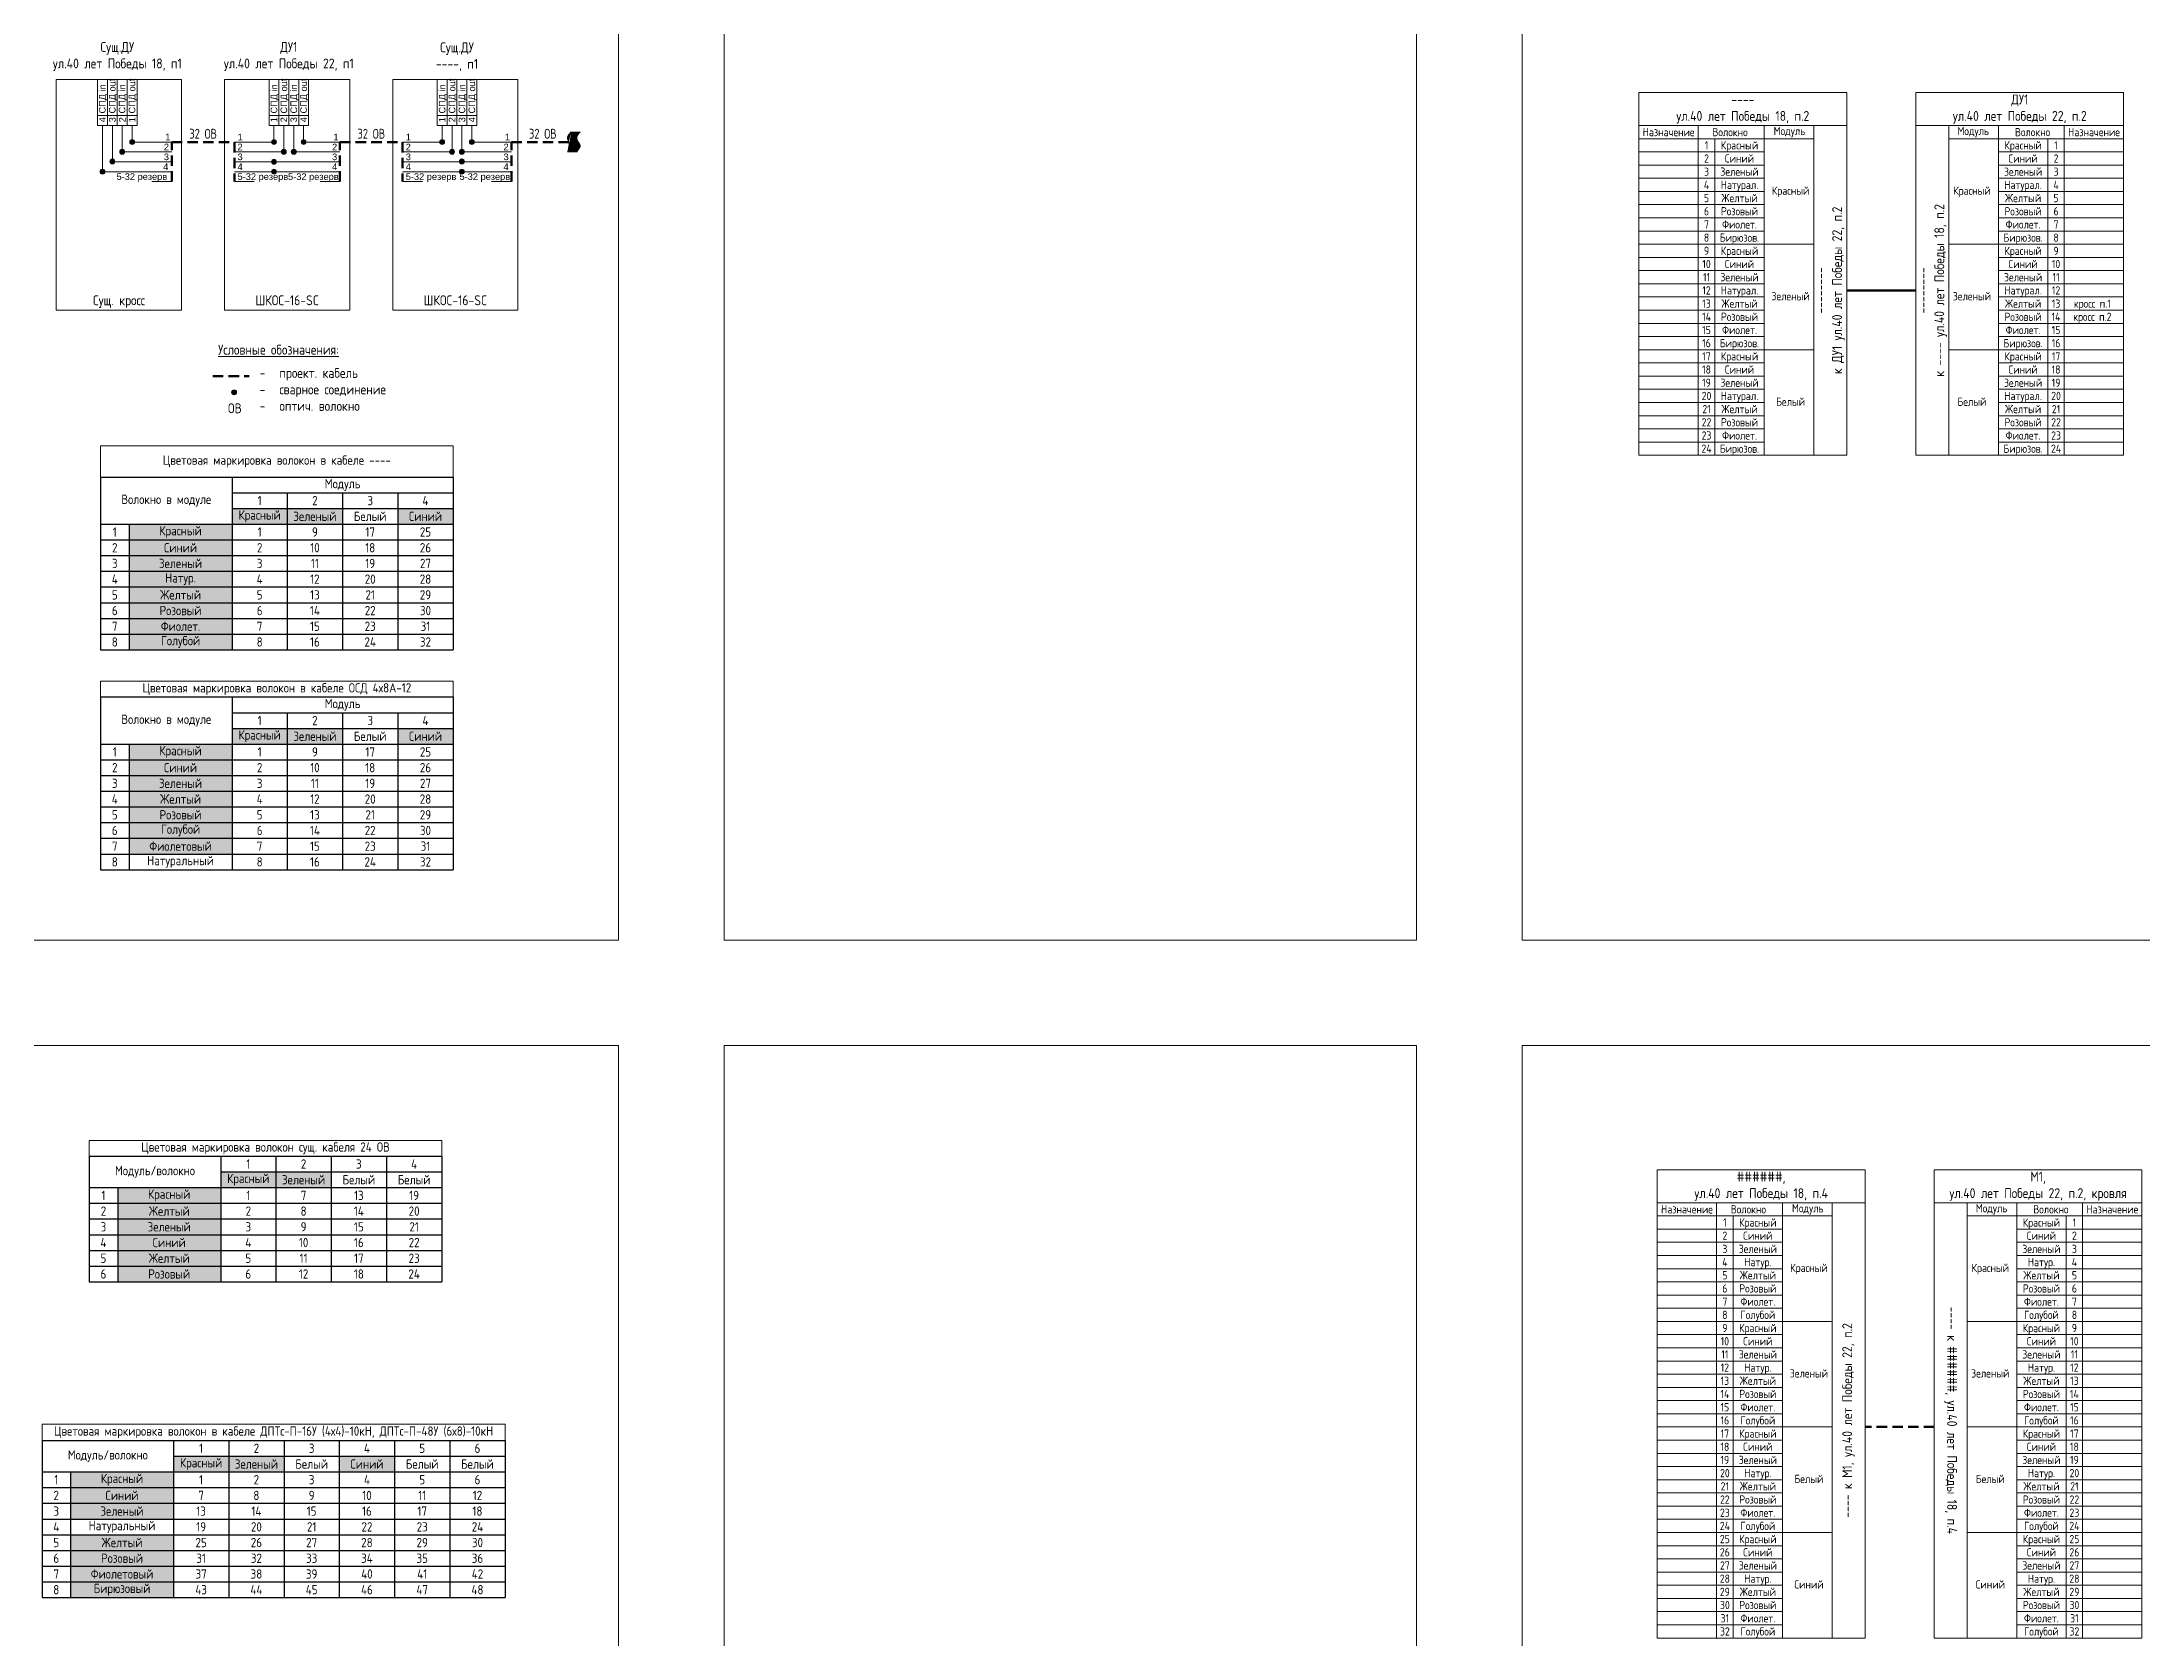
# Model space of a CAD drawing. Header units: millimetres. Extents: x -6680 to 6456, y 1671 to 6150.
# Drawn here: x -2702 to -2065, y 4983 to 5467 of the extents above; entities that cross this region are included whole.
import ezdxf
from ezdxf.enums import TextEntityAlignment as Align

# ---------------------------------------------------------------- set-up
doc = ezdxf.new("R2010")
doc.units = ezdxf.units.MM
doc.linetypes.add('HIDDEN2', pattern=[4.7625, 3.175, -1.5875])
doc.layers.add('ВЭ', color=1, linetype='Continuous')
doc.styles.get("Standard").update_dxf_attribs({"font": 'arial.ttf'})
doc.styles.add('мой', font='GOST_Common.ttf', dxfattribs={"width": 0.9, "height": 3})

msp = doc.modelspace()

# ---------------------------------------------------------------- texts
for s, p in [('СПД in', (-2682.52, 5445.64)), ('СПД out', (-2679.52, 5445.64)), ('СПД in', (-2676.52, 5445.64)), ('СПД out', (-2673.52, 5445.64)), ('СПД in', (-2630.47, 5445.64)), ('СПД out', (-2627.47, 5445.64)), ('СПД in', (-2624.47, 5445.64)), ('СПД out', (-2621.47, 5445.64)), ('СПД in', (-2579.47, 5445.64)), ('СПД out', (-2576.47, 5445.64)), ('СПД in', (-2573.47, 5445.64)), ('СПД out', (-2570.47, 5445.64)), ('4', (-2682.47, 5442.98)), ('3', (-2679.47, 5442.98)), ('2', (-2676.47, 5442.98)), ('1', (-2673.47, 5442.98)), ('1', (-2630.47, 5442.98)), ('2', (-2627.47, 5442.98)), ('3', (-2624.47, 5442.98)), ('4', (-2621.47, 5442.98)), ('1', (-2579.47, 5442.98)), ('2', (-2576.47, 5442.98)), ('3', (-2573.47, 5442.98)), ('4', (-2570.47, 5442.98))]:
    msp.add_text(s, height=2, rotation=90).set_placement(p)
for s, p in [('1', (-2664.45, 5437.5)), ('1', (-2642.5, 5437.5)), ('1', (-2613.45, 5437.5)), ('1', (-2591.5, 5437.5)), ('1', (-2561.45, 5437.5)), ('3', (-2664.85, 5431.5)), ('2', (-2664.85, 5434.5)), ('3', (-2642.5, 5431.5)), ('2', (-2642.5, 5434.5)), ('3', (-2613.85, 5431.5)), ('2', (-2613.85, 5434.5)), ('3', (-2591.5, 5431.5)), ('2', (-2591.5, 5434.5)), ('3', (-2561.85, 5431.5)), ('2', (-2561.85, 5434.5)), ('4', (-2665.05, 5428.5)), ('4', (-2642.5, 5428.5)), ('5-32 резерв', (-2642.5, 5425.5)), ('4', (-2613.85, 5428.5)), ('4', (-2591.5, 5428.5)), ('5-32 резерв', (-2591.5, 5425.5)), ('4', (-2561.85, 5428.5))]:
    msp.add_text(s, height=2).set_placement(p)
at = {"color": 7, "style": 'мой', "width": 0.9}
for s, rotation, p in [('Назначение', 359.86157, (-2208.56, 5440)), ('Назначение', 0.13843, (-2079.57, 5440)), ('Красный', 359.86157, (-2187.06, 5436)), ('Синий', 359.86157, (-2187.06, 5432)), ('Красный', 0.13843, (-2101.07, 5436)), ('Синий', 0.13843, (-2101.07, 5432)), ('Зеленый', 359.86157, (-2187.06, 5428)), ('Зеленый', 0.13843, (-2101.07, 5428)), ('Желтый', 359.86157, (-2187.06, 5420)), ('Натурал.', 359.86157, (-2187.06, 5424)), ('Красный', 359.86157, (-2171.56, 5422.24)), ('Красный', 0.13843, (-2116.57, 5422.24)), ('Желтый', 0.13843, (-2101.07, 5420)), ('Натурал.', 0.13843, (-2101.07, 5424)), ('Розовый', 359.86157, (-2187.06, 5416)), ('Фиолет.', 359.86157, (-2187.06, 5412)), ('Розовый', 0.13843, (-2101.07, 5416)), ('Фиолет.', 0.13843, (-2101.07, 5412)), ('Бирюзов.', 359.86157, (-2187.06, 5408)), ('Бирюзов.', 0.13843, (-2101.07, 5408)), ('Красный', 359.86157, (-2187.06, 5404)), ('Синий', 359.86157, (-2187.06, 5400)), ('Красный', 0.13843, (-2101.07, 5404)), ('Синий', 0.13843, (-2101.07, 5400)), ('Зеленый', 359.86157, (-2187.06, 5396)), ('Зеленый', 0.13843, (-2101.07, 5396)), ('Желтый', 359.86157, (-2187.06, 5388)), ('Натурал.', 359.86157, (-2187.06, 5392)), ('Зеленый', 359.86157, (-2171.56, 5390.24)), ('Зеленый', 0.13843, (-2116.57, 5390.24)), ('Желтый', 0.13843, (-2101.07, 5388)), ('Натурал.', 0.13843, (-2101.07, 5392)), ('кросс п.1', 359.86157, (-2080.07, 5388)), ('Розовый', 359.86157, (-2187.06, 5384)), ('Фиолет.', 359.86157, (-2187.06, 5380)), ('Розовый', 0.13843, (-2101.07, 5384)), ('Фиолет.', 0.13843, (-2101.07, 5380)), ('кросс п.2', 359.86157, (-2080.07, 5384)), ('Бирюзов.', 359.86157, (-2187.06, 5376)), ('Бирюзов.', 0.13843, (-2101.07, 5376)), ('Красный', 359.86157, (-2187.06, 5372)), ('Синий', 359.86157, (-2187.06, 5368)), ('Красный', 0.13843, (-2101.07, 5372)), ('Синий', 0.13843, (-2101.07, 5368)), ('Зеленый', 359.86157, (-2187.06, 5364)), ('Зеленый', 0.13843, (-2101.07, 5364)), ('Желтый', 359.86157, (-2187.06, 5356)), ('Натурал.', 359.86157, (-2187.06, 5360)), ('Белый', 359.86157, (-2171.56, 5358.24)), ('Белый', 0.13843, (-2116.57, 5358.24)), ('Желтый', 0.13843, (-2101.07, 5356)), ('Натурал.', 0.13843, (-2101.07, 5360)), ('Розовый', 359.86157, (-2187.06, 5352)), ('Фиолет.', 359.86157, (-2187.06, 5348)), ('Розовый', 0.13843, (-2101.07, 5352)), ('Фиолет.', 0.13843, (-2101.07, 5348)), ('Бирюзов.', 359.86157, (-2187.06, 5344)), ('Бирюзов.', 0.13843, (-2101.07, 5344)), ('Назначение', 359.86157, (-2203, 5113.33)), ('Назначение', 0.13843, (-2074.01, 5113.33)), ('Красный', 359.86157, (-2181.5, 5109.33)), ('Красный', 0.13843, (-2095.51, 5109.33)), ('Зеленый', 359.86157, (-2181.5, 5101.33)), ('Синий', 359.86157, (-2181.5, 5105.33)), ('Зеленый', 0.13843, (-2095.51, 5101.33)), ('Синий', 0.13843, (-2095.51, 5105.33)), ('Желтый', 359.86157, (-2181.5, 5093.33)), ('Натур.', 359.86157, (-2181.5, 5097.33)), ('Красный', 359.86157, (-2166, 5095.57)), ('Красный', 0.13843, (-2111.01, 5095.57)), ('Желтый', 0.13843, (-2095.51, 5093.33)), ('Натур.', 0.13843, (-2095.51, 5097.33)), ('Розовый', 359.86157, (-2181.5, 5089.33)), ('Розовый', 0.13843, (-2095.51, 5089.33)), ('Фиолет.', 359.86157, (-2181.5, 5085.33)), ('Голубой', 359.86157, (-2181.5, 5081.33)), ('Фиолет.', 0.13843, (-2095.51, 5085.33)), ('Голубой', 0.13843, (-2095.51, 5081.33)), ('Красный', 359.86157, (-2181.5, 5077.33)), ('Красный', 0.13843, (-2095.51, 5077.33)), ('Зеленый', 359.86157, (-2181.5, 5069.33)), ('Синий', 359.86157, (-2181.5, 5073.33)), ('Зеленый', 0.13843, (-2095.51, 5069.33)), ('Синий', 0.13843, (-2095.51, 5073.33)), ('Желтый', 359.86157, (-2181.5, 5061.33)), ('Натур.', 359.86157, (-2181.5, 5065.33)), ('Зеленый', 359.86157, (-2166, 5063.57)), ('Зеленый', 0.13843, (-2111.01, 5063.57)), ('Желтый', 0.13843, (-2095.51, 5061.33)), ('Натур.', 0.13843, (-2095.51, 5065.33)), ('Розовый', 359.86157, (-2181.5, 5057.33)), ('Розовый', 0.13843, (-2095.51, 5057.33)), ('Фиолет.', 359.86157, (-2181.5, 5053.33)), ('Голубой', 359.86157, (-2181.5, 5049.33)), ('Фиолет.', 0.13843, (-2095.51, 5053.33)), ('Голубой', 0.13843, (-2095.51, 5049.33)), ('Красный', 359.86157, (-2181.5, 5045.33)), ('Красный', 0.13843, (-2095.51, 5045.33)), ('Зеленый', 359.86157, (-2181.5, 5037.33)), ('Синий', 359.86157, (-2181.5, 5041.33)), ('Зеленый', 0.13843, (-2095.51, 5037.33)), ('Синий', 0.13843, (-2095.51, 5041.33)), ('Натур.', 359.86157, (-2181.5, 5033.33)), ('Белый', 359.86157, (-2166, 5031.57)), ('Белый', 0.13843, (-2111.01, 5031.57)), ('Натур.', 0.13843, (-2095.51, 5033.33)), ('Желтый', 359.86157, (-2181.5, 5029.33)), ('Розовый', 359.86157, (-2181.5, 5025.33)), ('Желтый', 0.13843, (-2095.51, 5029.33)), ('Розовый', 0.13843, (-2095.51, 5025.33)), ('Фиолет.', 359.86157, (-2181.5, 5021.33)), ('Голубой', 359.86157, (-2181.5, 5017.33)), ('Фиолет.', 0.13843, (-2095.51, 5021.33)), ('Голубой', 0.13843, (-2095.51, 5017.33)), ('Красный', 359.86157, (-2181.5, 5013.33)), ('Красный', 0.13843, (-2095.51, 5013.33)), ('Зеленый', 359.86157, (-2181.5, 5005.33)), ('Синий', 359.86157, (-2181.5, 5009.33)), ('Зеленый', 0.13843, (-2095.51, 5005.33)), ('Синий', 0.13843, (-2095.51, 5009.33)), ('Натур.', 359.86157, (-2181.5, 5001.33)), ('Синий', 359.86157, (-2166, 4999.57)), ('Синий', 0.13843, (-2111.01, 4999.57)), ('Натур.', 0.13843, (-2095.51, 5001.33)), ('Желтый', 359.86157, (-2181.5, 4997.33)), ('Розовый', 359.86157, (-2181.5, 4993.33)), ('Желтый', 0.13843, (-2095.51, 4997.33)), ('Розовый', 0.13843, (-2095.51, 4993.33)), ('Фиолет.', 359.86157, (-2181.5, 4989.33)), ('Голубой', 359.86157, (-2181.5, 4985.33)), ('Фиолет.', 0.13843, (-2095.51, 4989.33)), ('Голубой', 0.13843, (-2095.51, 4985.33))]:
    msp.add_text(s, height=2.5, rotation=rotation, dxfattribs=at).set_placement(p, align=Align.MIDDLE_CENTER)
for s, rotation, p in [('Волокно', 359.86157, (-2189.93, 5440)), ('Модуль', 359.86157, (-2171.93, 5440)), ('Модуль', 0.13843, (-2116.2, 5440)), ('Волокно', 0.13843, (-2098.2, 5440)), ('2', 359.86157, (-2197.06, 5432)), ('1', 359.86157, (-2197.06, 5436)), ('2', 0.13843, (-2091.07, 5432)), ('1', 0.13843, (-2091.07, 5436)), ('3', 359.86157, (-2197.06, 5428)), ('3', 0.13843, (-2091.07, 5428)), ('4', 359.86157, (-2197.06, 5424)), ('5', 359.86157, (-2197.06, 5420)), ('4', 0.13843, (-2091.07, 5424)), ('5', 0.13843, (-2091.07, 5420)), ('7', 359.86157, (-2197.06, 5412)), ('6', 359.86157, (-2197.06, 5416)), ('7', 0.13843, (-2091.07, 5412)), ('6', 0.13843, (-2091.07, 5416)), ('8', 359.86157, (-2197.06, 5408)), ('8', 0.13843, (-2091.07, 5408)), ('10', 359.86157, (-2197.06, 5400)), ('9', 359.86157, (-2197.06, 5404)), ('10', 0.13843, (-2091.07, 5400)), ('9', 0.13843, (-2091.07, 5404)), ('11', 359.86157, (-2197.06, 5396)), ('11', 0.13843, (-2091.07, 5396)), ('13', 359.86157, (-2197.06, 5388)), ('12', 359.86157, (-2197.06, 5392)), ('13', 0.13843, (-2091.07, 5388)), ('12', 0.13843, (-2091.07, 5392)), ('14', 359.86157, (-2197.06, 5384)), ('15', 359.86157, (-2197.06, 5380)), ('14', 0.13843, (-2091.07, 5384)), ('15', 0.13843, (-2091.07, 5380)), ('16', 359.86157, (-2197.06, 5376)), ('16', 0.13843, (-2091.07, 5376)), ('18', 359.86157, (-2197.06, 5368)), ('17', 359.86157, (-2197.06, 5372)), ('18', 0.13843, (-2091.07, 5368)), ('17', 0.13843, (-2091.07, 5372)), ('19', 359.86157, (-2197.06, 5364)), ('19', 0.13843, (-2091.07, 5364)), ('20', 359.86157, (-2197.06, 5360)), ('21', 359.86157, (-2197.06, 5356)), ('20', 0.13843, (-2091.07, 5360)), ('21', 0.13843, (-2091.07, 5356)), ('23', 359.86157, (-2197.06, 5348)), ('22', 359.86157, (-2197.06, 5352)), ('23', 0.13843, (-2091.07, 5348)), ('22', 0.13843, (-2091.07, 5352)), ('24', 359.86157, (-2197.06, 5344)), ('24', 0.13843, (-2091.07, 5344)), ('Волокно', 359.86157, (-2184.37, 5113.33)), ('Модуль', 359.86157, (-2166.37, 5113.33)), ('Модуль', 0.13843, (-2110.64, 5113.33)), ('Волокно', 0.13843, (-2092.64, 5113.33)), ('1', 359.86157, (-2191.5, 5109.33)), ('1', 0.13843, (-2085.51, 5109.33)), ('3', 359.86157, (-2191.5, 5101.33)), ('2', 359.86157, (-2191.5, 5105.33)), ('3', 0.13843, (-2085.51, 5101.33)), ('2', 0.13843, (-2085.51, 5105.33)), ('4', 359.86157, (-2191.5, 5097.33)), ('5', 359.86157, (-2191.5, 5093.33)), ('4', 0.13843, (-2085.51, 5097.33)), ('5', 0.13843, (-2085.51, 5093.33)), ('6', 359.86157, (-2191.5, 5089.33)), ('6', 0.13843, (-2085.51, 5089.33)), ('7', 359.86157, (-2191.5, 5085.33)), ('8', 359.86157, (-2191.5, 5081.33)), ('7', 0.13843, (-2085.51, 5085.33)), ('8', 0.13843, (-2085.51, 5081.33)), ('9', 359.86157, (-2191.5, 5077.33)), ('9', 0.13843, (-2085.51, 5077.33)), ('10', 359.86157, (-2191.5, 5073.33)), ('11', 359.86157, (-2191.5, 5069.33)), ('10', 0.13843, (-2085.51, 5073.33)), ('11', 0.13843, (-2085.51, 5069.33)), ('13', 359.86157, (-2191.5, 5061.33)), ('12', 359.86157, (-2191.5, 5065.33)), ('13', 0.13843, (-2085.51, 5061.33)), ('12', 0.13843, (-2085.51, 5065.33)), ('14', 359.86157, (-2191.5, 5057.33)), ('14', 0.13843, (-2085.51, 5057.33)), ('15', 359.86157, (-2191.5, 5053.33)), ('16', 359.86157, (-2191.5, 5049.33)), ('15', 0.13843, (-2085.51, 5053.33)), ('16', 0.13843, (-2085.51, 5049.33)), ('17', 359.86157, (-2191.5, 5045.33)), ('17', 0.13843, (-2085.51, 5045.33)), ('18', 359.86157, (-2191.5, 5041.33)), ('19', 359.86157, (-2191.5, 5037.33)), ('18', 0.13843, (-2085.51, 5041.33)), ('19', 0.13843, (-2085.51, 5037.33)), ('20', 359.86157, (-2191.5, 5033.33)), ('20', 0.13843, (-2085.51, 5033.33)), ('22', 359.86157, (-2191.5, 5025.33)), ('21', 359.86157, (-2191.5, 5029.33)), ('22', 0.13843, (-2085.51, 5025.33)), ('21', 0.13843, (-2085.51, 5029.33)), ('24', 359.86157, (-2191.5, 5017.33)), ('23', 359.86157, (-2191.5, 5021.33)), ('24', 0.13843, (-2085.51, 5017.33)), ('23', 0.13843, (-2085.51, 5021.33)), ('25', 359.86157, (-2191.5, 5013.33)), ('25', 0.13843, (-2085.51, 5013.33)), ('26', 359.86157, (-2191.5, 5009.33)), ('27', 359.86157, (-2191.5, 5005.33)), ('26', 0.13843, (-2085.51, 5009.33)), ('27', 0.13843, (-2085.51, 5005.33)), ('28', 359.86157, (-2191.5, 5001.33)), ('28', 0.13843, (-2085.51, 5001.33)), ('29', 359.86157, (-2191.5, 4997.33)), ('30', 359.86157, (-2191.5, 4993.33)), ('29', 0.13843, (-2085.51, 4997.33)), ('30', 0.13843, (-2085.51, 4993.33)), ('32', 359.86157, (-2191.5, 4985.33)), ('31', 359.86157, (-2191.5, 4989.33)), ('32', 0.13843, (-2085.51, 4985.33)), ('31', 0.13843, (-2085.51, 4989.33))]:
    msp.add_text(s, height=2.5, rotation=rotation, dxfattribs=at).set_placement(p, align=Align.MIDDLE)
for p in [(-2663.85, 5425.5), (-2611.85, 5425.5), (-2559.85, 5425.5)]:
    msp.add_text('5-32 резерв', height=2).set_placement(p, align=Align.RIGHT)
at = {"style": 'мой', "width": 0.9}
for s, p in [('Сущ. кросс', (-2678.47, 5389)), ('ШКОС-16-SC', (-2627.47, 5389)), ('ШКОС-16-SC', (-2576.47, 5389))]:
    msp.add_text(s, height=3, dxfattribs=at).set_placement(p, align=Align.MIDDLE_CENTER)
at = {"color": 7, "linetype": 'Continuous', "lineweight": 15, "char_height": 3, "style": 'мой'}
for s, insert, width, attachment_point in [('Сущ.ДУ\\Pул.40 лет Победы 18, п1', (-2678.97, 5458.5), 40.0013, 8), ('ДУ1\\Pул.40 лет Победы 22, п1', (-2626.97, 5458.5), 38, 8), ('Сущ.ДУ\\P----, п1', (-2575.97, 5458.5), 38, 8), ('{\\LУсловные обозначения:}', (-2648.4, 5375.52), 39.385, 1)]:
    msp.add_mtext(s, dxfattribs=dict(at, insert=insert, width=width, attachment_point=attachment_point))
at = {"color": 7, "linetype": 'Continuous', "lineweight": 20, "char_height": 3, "width": 63, "attachment_point": 5, "style": 'мой'}
for s, insert in [('ДУ1{\\C256;\\Pул.40 лет Победы 22, п.2}', (-2102.07, 5447)), ('----{\\C256;\\Pул.40 лет Победы 18, п.2}', (-2186.06, 5447)), ('\\pt15;######,\\P\\ptz;ул.40 лет Победы 18, п.4', (-2180.5, 5120.33)), ('М1, \\Pул.40 лет Победы 22, п.2, кровля', (-2096.51, 5120.33))]:
    msp.add_mtext(s, dxfattribs=dict(at, insert=insert))
at = {"color": 7, "char_height": 3, "attachment_point": 5, "rotation": 359.86157, "style": 'мой'}
for insert in [(-2652.97, 5437), (-2601.97, 5437), (-2549.97, 5437)]:
    msp.add_mtext_dynamic_manual_height_columns('{\\W0.8;32 ОВ\\P }', width=12.199, gutter_width=12.5, heights=[0], dxfattribs=dict(at, insert=insert))
at = {"color": 7, "linetype": 'Continuous', "lineweight": 20, "char_height": 3, "attachment_point": 5, "style": 'мой'}
for s, insert, width, rotation in [('\\pt15;-------- \\P\\ptz;к ДУ1{\\C256; ул.40 лет Победы 22, п.2}', (-2159.56, 5392), 100, 90), ('\\pt15;-------- \\P\\ptz;к ----{\\C256; ул.40 лет Победы 18, п.2}', (-2128.57, 5392), 100, 90), ('---- к ######, ул.40 лет Победы 18, п.4', (-2123.01, 5049.33), 132, 270), ('---- к М1, ул.40 лет Победы 22, п.2', (-2154, 5049.33), 132, 90)]:
    msp.add_mtext(s, dxfattribs=dict(at, insert=insert, width=width, rotation=rotation))
at = {"color": 7, "insert": (-2635.82, 5368.47), "char_height": 3, "width": 44.824, "attachment_point": 1, "style": 'мой'}
msp.add_mtext('\\pi-12,l12,t6;-^Iпроект. кабель \\P-^Iсварное соединение\\P-^Iоптич. волокно', dxfattribs=at)
at = {"color": 7, "linetype": 'Continuous', "lineweight": 30, "insert": (-2645.42, 5357.76), "char_height": 3, "width": 1.4175, "attachment_point": 1, "style": 'мой'}
msp.add_mtext('ОВ', dxfattribs=at)

# ---------------------------------------------------------------- blocks, each defined once
blk = doc.blocks.new('*T6')
at = {"color": 0, "linetype": 'ByBlock', "lineweight": -2, "transparency": 16777216}
blk.add_line((0, -4.95), (140.43, -4.95), dxfattribs=at)
at = {"linetype": 'ByBlock', "lineweight": -2, "transparency": 16777216}
for p, q in [((0, -4.95), (0, -52.58)), ((39.87, -4.95), (39.87, -52.58)), ((56.63, -4.95), (56.63, -52.58)), ((73.39, -4.95), (73.39, -52.58)), ((90.15, -4.95), (90.15, -52.58)), ((106.91, -4.95), (106.91, -52.58)), ((123.67, -4.95), (123.67, -52.58)), ((140.43, -4.95), (140.43, -52.58)), ((39.87, -9.71), (140.43, -9.71)), ((0, -14.48), (140.43, -14.48)), ((8.65, -14.48), (8.65, -52.58)), ((0, -19.24), (140.43, -19.24)), ((0, -24), (140.43, -24)), ((0, -28.77), (140.43, -28.77)), ((0, -33.53), (140.43, -33.53)), ((0, -38.29), (140.43, -38.29)), ((0, -43.05), (140.43, -43.05)), ((0, -47.82), (140.43, -47.82)), ((0, -52.58), (140.43, -52.58))]:
    blk.add_line(p, q, dxfattribs=at)
at = {"color": 1, "linetype": 'Continuous', "true_color": 0xff0000, "transparency": 16777216}
for points in [[(39.87, -9.71), (39.87, -14.48), (56.63, -9.71), (56.63, -14.48)], [(8.65, -14.48), (8.65, -19.24), (39.87, -14.48), (39.87, -19.24)]]:
    blk.add_solid(points, dxfattribs=at)
at = {"color": 3, "linetype": 'Continuous', "true_color": 0x00ff00, "transparency": 16777216}
for points in [[(56.63, -9.71), (56.63, -14.48), (73.39, -9.71), (73.39, -14.48)], [(8.65, -24), (8.65, -28.77), (39.87, -24), (39.87, -28.77)]]:
    blk.add_solid(points, dxfattribs=at)
at = {"color": 150, "linetype": 'Continuous', "true_color": 0x3399ff, "transparency": 16777216}
for points in [[(90.15, -9.71), (90.15, -14.48), (106.91, -9.71), (106.91, -14.48)], [(8.65, -19.24), (8.65, -24), (39.87, -19.24), (39.87, -24)]]:
    blk.add_solid(points, dxfattribs=at)
at = {"color": 2, "linetype": 'Continuous', "true_color": 0xffff00, "transparency": 16777216}
blk.add_solid([(8.65, -33.53), (8.65, -38.29), (39.87, -33.53), (39.87, -38.29)], dxfattribs=at)
at = {"color": 211, "linetype": 'Continuous', "true_color": 0xff99ff, "transparency": 16777216}
blk.add_solid([(8.65, -38.29), (8.65, -43.05), (39.87, -38.29), (39.87, -43.05)], dxfattribs=at)
at = {"color": 181, "linetype": 'Continuous', "true_color": 0x9966ff, "transparency": 16777216}
blk.add_solid([(8.65, -43.05), (8.65, -47.82), (39.87, -43.05), (39.87, -47.82)], dxfattribs=at)
at = {"color": 151, "linetype": 'Continuous', "true_color": 0x66ccff, "transparency": 16777216}
blk.add_solid([(8.65, -47.82), (8.65, -52.58), (39.87, -47.82), (39.87, -52.58)], dxfattribs=at)
at = {"layer": 'Defpoints', "color": 8, "linetype": 'ByBlock', "lineweight": 0, "transparency": 16777216}
for p, q in [((0, 0), (140.43, 0)), ((0, 0), (0, -4.95)), ((140.43, 0), (140.43, -4.95))]:
    blk.add_line(p, q, dxfattribs=at)
at = {"color": 0, "linetype": 'Continuous', "lineweight": 15, "transparency": 16777216, "attachment_point": 5, "style": 'мой'}
for s, insert, char_height, width in [('Цветовая маркировка волокон в кабеле ДПТс-П-16У (4х4)-10кН, ДПТс-П-48У (6х8)-10кН', (70.22, -2.48), 2.8222, 137.4344), ('{\\fGOST Common|b0|i0|c0;1', (48.25, -7.33), 2.8222, 13.7606), ('{\\fGOST Common|b0|i0|c0;2', (65.01, -7.33), 2.8222, 13.7606), ('{\\fGOST Common|b0|i0|c0;3', (81.77, -7.33), 2.8222, 13.7606), ('{\\fGOST Common|b0|i0|c0;4', (98.53, -7.33), 2.8222, 13.7606), ('{\\fGOST Common|b0|i0|c0;5', (115.29, -7.33), 2.8222, 13.7606), ('{\\fGOST Common|b0|i0|c0;6', (132.05, -7.33), 2.8222, 13.7606), ('Модуль/волокно', (19.94, -9.71), 2.8222, 36.8711), ('{\\fGOST Common|b0|i0|c0;Красный', (48.25, -12.1), 2.8222, 13.7606), ('Зеленый', (65.01, -12.1), 2.822, 13.7606), ('Белый', (81.77, -12.1), 2.822, 13.7606), ('Синий', (98.53, -12.1), 2.822, 13.7606), ('{\\fGOST Common|b0|i0|c0;Белый', (115.29, -12.1), 2.8222, 13.7606), ('{\\fGOST Common|b0|i0|c0;Белый', (132.05, -12.1), 2.8222, 13.7606), ('{\\fGOST Common|b0|i0|c0;1', (4.32, -16.86), 2.8222, 5.6467), ('{\\fGOST Common|b0|i0|c0;Красный', (24.26, -16.86), 2.8222, 28.2244), ('{\\fGOST Common|b0|i0|c0;1', (48.25, -16.86), 2.8222, 13.7606), ('{\\fGOST Common|b0|i0|c0;2', (65.01, -16.86), 2.8222, 13.7606), ('{\\fGOST Common|b0|i0|c0;3', (81.77, -16.86), 2.8222, 13.7606), ('{\\fGOST Common|b0|i0|c0;4', (98.53, -16.86), 2.8222, 13.7606), ('{\\fGOST Common|b0|i0|c0;5', (115.29, -16.86), 2.8222, 13.7606), ('{\\fGOST Common|b0|i0|c0;6', (132.05, -16.86), 2.8222, 13.7606), ('{\\fGOST Common|b0|i0|c0;3', (4.32, -26.38), 2.8222, 5.6467), ('{\\fGOST Common|b0|i0|c0;2', (4.32, -21.62), 2.8222, 5.6467), ('{\\fGOST Common|b0|i0|c0;Зеленый', (24.26, -26.38), 2.8222, 28.2244), ('{\\fGOST Common|b0|i0|c0;Синий', (24.26, -21.62), 2.8222, 28.2244), ('{\\fGOST Common|b0|i0|c0;13', (48.25, -26.38), 2.8222, 13.7606), ('{\\fGOST Common|b0|i0|c0;7', (48.25, -21.62), 2.8222, 13.7606), ('{\\fGOST Common|b0|i0|c0;14', (65.01, -26.38), 2.8222, 13.7606), ('{\\fGOST Common|b0|i0|c0;8', (65.01, -21.62), 2.8222, 13.7606), ('{\\fGOST Common|b0|i0|c0;15', (81.77, -26.38), 2.8222, 13.7606), ('{\\fGOST Common|b0|i0|c0;9', (81.77, -21.62), 2.8222, 13.7606), ('{\\fGOST Common|b0|i0|c0;16', (98.53, -26.38), 2.8222, 13.7606), ('{\\fGOST Common|b0|i0|c0;10', (98.53, -21.62), 2.8222, 13.7606), ('{\\fGOST Common|b0|i0|c0;17', (115.29, -26.38), 2.8222, 13.7606), ('{\\fGOST Common|b0|i0|c0;11', (115.29, -21.62), 2.8222, 13.7606), ('{\\fGOST Common|b0|i0|c0;18', (132.05, -26.38), 2.8222, 13.7606), ('{\\fGOST Common|b0|i0|c0;12', (132.05, -21.62), 2.8222, 13.7606), ('{\\fGOST Common|b0|i0|c0;4', (4.32, -31.15), 2.8222, 5.6467), ('{\\fGOST Common|b0|i0|c0;Натуральный', (24.26, -31.15), 2.8222, 28.2244), ('{\\fGOST Common|b0|i0|c0;19', (48.25, -31.15), 2.8222, 13.7606), ('{\\fGOST Common|b0|i0|c0;20', (65.01, -31.15), 2.8222, 13.7606), ('{\\fGOST Common|b0|i0|c0;21', (81.77, -31.15), 2.8222, 13.7606), ('{\\fGOST Common|b0|i0|c0;22', (98.53, -31.15), 2.8222, 13.7606), ('{\\fGOST Common|b0|i0|c0;23', (115.29, -31.15), 2.8222, 13.7606), ('{\\fGOST Common|b0|i0|c0;24', (132.05, -31.15), 2.8222, 13.7606), ('{\\fGOST Common|b0|i0|c0;5', (4.32, -35.91), 2.8222, 5.6467), ('Желтый', (24.26, -35.91), 2.822, 28.2244), ('{\\fGOST Common|b0|i0|c0;25', (48.25, -35.91), 2.8222, 13.7606), ('{\\fGOST Common|b0|i0|c0;26', (65.01, -35.91), 2.8222, 13.7606), ('{\\fGOST Common|b0|i0|c0;27', (81.77, -35.91), 2.8222, 13.7606), ('{\\fGOST Common|b0|i0|c0;28', (98.53, -35.91), 2.8222, 13.7606), ('{\\fGOST Common|b0|i0|c0;29', (115.29, -35.91), 2.8222, 13.7606), ('{\\fGOST Common|b0|i0|c0;30', (132.05, -35.91), 2.8222, 13.7606), ('{\\fGOST Common|b0|i0|c0;7', (4.32, -45.44), 2.8222, 5.6467), ('{\\fGOST Common|b0|i0|c0;6', (4.32, -40.67), 2.8222, 5.6467), ('Фиолетовый', (24.26, -45.44), 2.822, 28.2244), ('Розовый', (24.26, -40.67), 2.822, 28.2244), ('{\\fGOST Common|b0|i0|c0;37', (48.25, -45.44), 2.8222, 13.7606), ('{\\fGOST Common|b0|i0|c0;31', (48.25, -40.67), 2.8222, 13.7606), ('{\\fGOST Common|b0|i0|c0;38', (65.01, -45.44), 2.8222, 13.7606), ('{\\fGOST Common|b0|i0|c0;32', (65.01, -40.67), 2.8222, 13.7606), ('{\\fGOST Common|b0|i0|c0;39', (81.77, -45.44), 2.8222, 13.7606), ('{\\fGOST Common|b0|i0|c0;33', (81.77, -40.67), 2.8222, 13.7606), ('{\\fGOST Common|b0|i0|c0;34', (98.53, -40.67), 2.8222, 13.7606), ('{\\fGOST Common|b0|i0|c0;40', (98.53, -45.44), 2.8222, 13.7606), ('{\\fGOST Common|b0|i0|c0;35', (115.29, -40.67), 2.8222, 13.7606), ('{\\fGOST Common|b0|i0|c0;41', (115.29, -45.44), 2.8222, 13.7606), ('{\\fGOST Common|b0|i0|c0;42', (132.05, -45.44), 2.8222, 13.7606), ('{\\fGOST Common|b0|i0|c0;36', (132.05, -40.67), 2.8222, 13.7606), ('{\\fGOST Common|b0|i0|c0;8', (4.32, -50.2), 2.8222, 5.6467), ('Бирюзовый', (24.26, -50.2), 2.822, 28.2244), ('{\\fGOST Common|b0|i0|c0;43', (48.25, -50.2), 2.8222, 13.7606), ('{\\fGOST Common|b0|i0|c0;44', (65.01, -50.2), 2.8222, 13.7606), ('{\\fGOST Common|b0|i0|c0;45', (81.77, -50.2), 2.8222, 13.7606), ('{\\fGOST Common|b0|i0|c0;46', (98.53, -50.2), 2.8222, 13.7606), ('{\\fGOST Common|b0|i0|c0;47', (115.29, -50.2), 2.8222, 13.7606), ('{\\fGOST Common|b0|i0|c0;48', (132.05, -50.2), 2.8222, 13.7606)]:
    blk.add_mtext(s, dxfattribs=dict(at, insert=insert, char_height=char_height, width=width))
blk = doc.blocks.new('*T41')
at = {"color": 0, "linetype": 'ByBlock', "lineweight": -2, "transparency": 16777216}
blk.add_line((0, -4.76), (106.91, -4.76), dxfattribs=at)
at = {"linetype": 'ByBlock', "lineweight": -2, "transparency": 16777216}
for p, q in [((0, -4.76), (0, -57.16)), ((39.87, -4.76), (39.87, -57.16)), ((106.91, -4.76), (106.91, -57.16)), ((39.87, -9.53), (106.91, -9.53)), ((56.63, -9.53), (56.63, -57.16)), ((73.39, -9.53), (73.39, -57.16)), ((90.15, -9.53), (90.15, -57.16)), ((0, -19.05), (106.91, -19.05)), ((8.65, -19.05), (8.65, -57.16)), ((39.87, -14.29), (106.91, -14.29)), ((0, -23.81), (106.91, -23.81)), ((0, -28.58), (106.91, -28.58)), ((0, -33.34), (106.91, -33.34)), ((0, -38.1), (106.91, -38.1)), ((0, -42.87), (106.91, -42.87)), ((0, -47.63), (106.91, -47.63)), ((0, -52.39), (106.91, -52.39)), ((0, -57.16), (106.91, -57.16))]:
    blk.add_line(p, q, dxfattribs=at)
at = {"color": 1, "linetype": 'Continuous', "true_color": 0xff0000, "transparency": 16777216}
for points in [[(8.65, -19.05), (8.65, -23.81), (39.87, -19.05), (39.87, -23.81)], [(39.87, -14.29), (39.87, -19.05), (56.63, -14.29), (56.63, -19.05)]]:
    blk.add_solid(points, dxfattribs=at)
at = {"color": 3, "linetype": 'Continuous', "true_color": 0x00ff00, "transparency": 16777216}
for points in [[(56.63, -14.29), (56.63, -19.05), (73.39, -14.29), (73.39, -19.05)], [(8.65, -28.58), (8.65, -33.34), (39.87, -28.58), (39.87, -33.34)]]:
    blk.add_solid(points, dxfattribs=at)
at = {"color": 150, "linetype": 'Continuous', "true_color": 0x3399ff, "transparency": 16777216}
for points in [[(90.15, -14.29), (90.15, -19.05), (106.91, -14.29), (106.91, -19.05)], [(8.65, -23.81), (8.65, -28.58), (39.87, -23.81), (39.87, -28.58)]]:
    blk.add_solid(points, dxfattribs=at)
at = {"color": 2, "linetype": 'Continuous', "true_color": 0xffff00, "transparency": 16777216}
blk.add_solid([(8.65, -33.34), (8.65, -38.1), (39.87, -33.34), (39.87, -38.1)], dxfattribs=at)
at = {"color": 211, "linetype": 'Continuous', "true_color": 0xff99ff, "transparency": 16777216}
blk.add_solid([(8.65, -38.1), (8.65, -42.87), (39.87, -38.1), (39.87, -42.87)], dxfattribs=at)
at = {"color": 4, "linetype": 'Continuous', "transparency": 16777216}
blk.add_solid([(8.65, -42.87), (8.65, -47.63), (39.87, -42.87), (39.87, -47.63)], dxfattribs=at)
at = {"color": 181, "linetype": 'Continuous', "true_color": 0x9966ff, "transparency": 16777216}
blk.add_solid([(8.65, -47.63), (8.65, -52.39), (39.87, -47.63), (39.87, -52.39)], dxfattribs=at)
at = {"layer": 'Defpoints', "color": 8, "linetype": 'ByBlock', "lineweight": 0, "transparency": 16777216}
for p, q in [((0, 0), (106.91, 0)), ((0, 0), (0, -4.76)), ((106.91, 0), (106.91, -4.76))]:
    blk.add_line(p, q, dxfattribs=at)
at = {"color": 0, "linetype": 'Continuous', "lineweight": 15, "transparency": 16777216, "attachment_point": 5, "style": 'мой'}
for s, insert, char_height, width in [('Цветовая маркировка волокон в кабеле ОСД 4х8А-12', (53.46, -2.38), 2.8222, 103.9133), ('Модуль', (73.39, -7.14), 2.822, 64.0422), ('Волокно в модуле', (19.94, -11.91), 2.8222, 36.8711), ('{\\fGOST Common|b0|i0|c0;1', (48.25, -11.91), 2.8222, 13.7606), ('{\\fGOST Common|b0|i0|c0;2', (65.01, -11.91), 2.8222, 13.7606), ('{\\fGOST Common|b0|i0|c0;3', (81.77, -11.91), 2.8222, 13.7606), ('{\\fGOST Common|b0|i0|c0;4', (98.53, -11.91), 2.8222, 13.7606), ('{\\fGOST Common|b0|i0|c0;Красный', (48.25, -16.67), 2.8222, 13.7606), ('{\\fGOST Common|b0|i0|c0;Зеленый', (65.01, -16.67), 2.8222, 13.7606), ('{\\fGOST Common|b0|i0|c0;Белый', (81.77, -16.67), 2.8222, 13.7606), ('{\\fGOST Common|b0|i0|c0;Синий', (98.53, -16.67), 2.8222, 13.7606), ('{\\fGOST Common|b0|i0|c0;2', (4.32, -26.2), 2.8222, 5.6467), ('{\\fGOST Common|b0|i0|c0;1', (4.32, -21.43), 2.8222, 5.6467), ('{\\fGOST Common|b0|i0|c0;Красный', (24.26, -21.43), 2.8222, 28.2244), ('{\\fGOST Common|b0|i0|c0;Синий', (24.26, -26.2), 2.8222, 28.2244), ('2', (48.25, -26.2), 2.82, 13.7606), ('{\\fGOST Common|b0|i0|c0;1', (48.25, -21.43), 2.8222, 13.7606), ('10', (65.01, -26.2), 2.822, 13.7606), ('9', (65.01, -21.43), 2.82, 13.7606), ('18', (81.77, -26.2), 2.822, 13.7606), ('17', (81.77, -21.43), 2.822, 13.7606), ('25', (98.53, -21.43), 2.822, 13.7606), ('26', (98.53, -26.2), 2.822, 13.7606), ('{\\fGOST Common|b0|i0|c0;3', (4.32, -30.96), 2.8222, 5.6467), ('{\\fGOST Common|b0|i0|c0;Зеленый', (24.26, -30.96), 2.8222, 28.2244), ('3', (48.25, -30.96), 2.82, 13.7606), ('11', (65.01, -30.96), 2.822, 13.7606), ('19', (81.77, -30.96), 2.822, 13.7606), ('27', (98.53, -30.96), 2.822, 13.7606), ('{\\fGOST Common|b0|i0|c0;4', (4.32, -35.72), 2.8222, 5.6467), ('Желтый', (24.26, -35.72), 2.822, 28.2244), ('4', (48.25, -35.72), 2.82, 13.7606), ('12', (65.01, -35.72), 2.822, 13.7606), ('20', (81.77, -35.72), 2.822, 13.7606), ('28', (98.53, -35.72), 2.822, 13.7606), ('{\\fGOST Common|b0|i0|c0;5', (4.32, -40.49), 2.8222, 5.6467), ('{\\fGOST Common|b0|i0|c0;6', (4.32, -45.25), 2.8222, 5.6467), ('Розовый', (24.26, -40.49), 2.822, 28.2244), ('Голубой', (24.26, -45.25), 2.822, 28.2244), ('5', (48.25, -40.49), 2.82, 13.7606), ('6', (48.25, -45.25), 2.82, 13.7606), ('14', (65.01, -45.25), 2.822, 13.7606), ('13', (65.01, -40.49), 2.822, 13.7606), ('22', (81.77, -45.25), 2.822, 13.7606), ('21', (81.77, -40.49), 2.822, 13.7606), ('29', (98.53, -40.49), 2.822, 13.7606), ('30', (98.53, -45.25), 2.822, 13.7606), ('{\\fGOST Common|b0|i0|c0;7', (4.32, -50.01), 2.8222, 5.6467), ('Фиолетовый', (24.26, -50.01), 2.822, 28.2244), ('7', (48.25, -50.01), 2.82, 13.7606), ('15', (65.01, -50.01), 2.822, 13.7606), ('23', (81.77, -50.01), 2.822, 13.7606), ('31', (98.53, -50.01), 2.822, 13.7606), ('{\\fGOST Common|b0|i0|c0;8', (4.32, -54.77), 2.8222, 5.6467), ('Натуральный', (24.26, -54.77), 2.8222, 28.2244), ('8', (48.25, -54.77), 2.82, 13.7606), ('16', (65.01, -54.77), 2.822, 13.7606), ('24', (81.77, -54.77), 2.822, 13.7606), ('32', (98.53, -54.77), 2.822, 13.7606)]:
    blk.add_mtext(s, dxfattribs=dict(at, insert=insert, char_height=char_height, width=width))
blk = doc.blocks.new('*U225')
at = {"color": 7, "lineweight": 20}
blk.add_lwpolyline([(-10, 0), (-7, 0)], dxfattribs=at)
blk = doc.blocks.new('*U226')
at = {"color": 0, "linetype": 'ByBlock', "lineweight": -2, "transparency": 16777216}
for p in [(0, 0), (0, -3), (0, -6), (0, -9)]:
    blk.add_blockref('*U225', p, dxfattribs=at)
blk = doc.blocks.new('*U227')
at = {"color": 7, "lineweight": 20}
blk.add_lwpolyline([(-13, 0), (-7, 0)], dxfattribs=at)
blk = doc.blocks.new('*U228')
at = {"color": 0, "linetype": 'ByBlock', "lineweight": -2, "transparency": 16777216}
for p in [(0, 0), (0, -3), (0, -6), (0, -9), (0, -12)]:
    blk.add_blockref('*U227', p, dxfattribs=at)
blk = doc.blocks.new('*U223')
at = {"color": 7, "lineweight": 20}
for points in [[(-1.5, -3.5), (1.5, -3.5), (1.5, 7.5), (-1.5, 7.5)], [(-1.5, -6.5), (1.5, -6.5), (1.5, -3.5), (-1.5, -3.5)]]:
    blk.add_lwpolyline(points, close=True, dxfattribs=at)
blk = doc.blocks.new('*U224')
at = {"color": 0, "linetype": 'ByBlock', "lineweight": -2, "transparency": 16777216}
for p in [(0, 0), (3, 0), (6, 0), (9, 0)]:
    blk.add_blockref('*U223', p, dxfattribs=at)
blk = doc.blocks.new('*U229')
at = {"color": 7, "lineweight": 20}
blk.add_lwpolyline([(-10, 0), (-7, 0)], dxfattribs=at)
blk = doc.blocks.new('*U230')
at = {"color": 0, "linetype": 'ByBlock', "lineweight": -2, "transparency": 16777216}
for p in [(0, 0), (0, -3), (0, -6), (0, -9)]:
    blk.add_blockref('*U229', p, dxfattribs=at)
blk = doc.blocks.new('*U231')
at = {"color": 7, "lineweight": 20}
for points in [[(-1.5, -3.5), (1.5, -3.5), (1.5, 7.5), (-1.5, 7.5)], [(-1.5, -6.5), (1.5, -6.5), (1.5, -3.5), (-1.5, -3.5)]]:
    blk.add_lwpolyline(points, close=True, dxfattribs=at)
blk = doc.blocks.new('*U232')
at = {"color": 0, "linetype": 'ByBlock', "lineweight": -2, "transparency": 16777216}
for p in [(0, 0), (3, 0), (6, 0), (9, 0)]:
    blk.add_blockref('*U231', p, dxfattribs=at)
blk = doc.blocks.new('*U233')
at = {"color": 7, "lineweight": 20}
blk.add_lwpolyline([(-13, 0), (-7, 0)], dxfattribs=at)
blk = doc.blocks.new('*U234')
at = {"color": 0, "linetype": 'ByBlock', "lineweight": -2, "transparency": 16777216}
for p in [(0, 0), (0, -3), (0, -6), (0, -9), (0, -12)]:
    blk.add_blockref('*U233', p, dxfattribs=at)
blk = doc.blocks.new('*U237')
at = {"color": 7, "lineweight": 20}
blk.add_lwpolyline([(-10, 0), (-7, 0)], dxfattribs=at)
blk = doc.blocks.new('*U238')
at = {"color": 0, "linetype": 'ByBlock', "lineweight": -2, "transparency": 16777216}
for p in [(0, 0), (0, -3), (0, -6), (0, -9)]:
    blk.add_blockref('*U237', p, dxfattribs=at)
blk = doc.blocks.new('*U241')
at = {"color": 7, "lineweight": 20}
blk.add_lwpolyline([(-13, 0), (-7, 0)], dxfattribs=at)
blk = doc.blocks.new('*U242')
at = {"color": 0, "linetype": 'ByBlock', "lineweight": -2, "transparency": 16777216}
for p in [(0, 0), (0, -3), (0, -6), (0, -9), (0, -12)]:
    blk.add_blockref('*U241', p, dxfattribs=at)
blk = doc.blocks.new('*U235')
at = {"color": 7, "lineweight": 20}
for points in [[(-1.5, -3.5), (1.5, -3.5), (1.5, 7.5), (-1.5, 7.5)], [(-1.5, -6.5), (1.5, -6.5), (1.5, -3.5), (-1.5, -3.5)]]:
    blk.add_lwpolyline(points, close=True, dxfattribs=at)
blk = doc.blocks.new('*U236')
at = {"color": 0, "linetype": 'ByBlock', "lineweight": -2, "transparency": 16777216}
for p in [(0, 0), (3, 0), (6, 0), (9, 0)]:
    blk.add_blockref('*U235', p, dxfattribs=at)
blk = doc.blocks.new('*U243')
at = {"color": 7, "lineweight": 20}
blk.add_lwpolyline([(-13, 0), (-7, 0)], dxfattribs=at)
blk = doc.blocks.new('*U244')
at = {"color": 0, "linetype": 'ByBlock', "lineweight": -2, "transparency": 16777216}
for p in [(0, 0), (0, -3), (0, -6), (0, -9), (0, -12)]:
    blk.add_blockref('*U243', p, dxfattribs=at)
blk = doc.blocks.new('Сварка')
at = {"linetype": 'Continuous', "lineweight": 30, "true_color": 0xffffff}
h = blk.add_hatch(color=7, dxfattribs=at)
h.dxf.hatch_style = 1
h.paths.add_polyline_path([(1, 0, 1), (-1, 0, 1)])
at = {"color": 7, "linetype": 'Continuous', "lineweight": 20}
blk.add_circle((0, 0), 1, dxfattribs=at)
blk = doc.blocks.new('*T245')
at = {"color": 0, "linetype": 'ByBlock', "lineweight": -2, "transparency": 16777216}
for p, q in [((0, -9.51), (106.91, -9.51)), ((56.63, -19.04), (56.63, -23.8)), ((39.87, -23.8), (39.87, -28.57)), ((39.87, -52.38), (39.87, -57.14))]:
    blk.add_line(p, q, dxfattribs=at)
at = {"linetype": 'ByBlock', "lineweight": -2, "transparency": 16777216}
for p, q in [((0, -9.51), (0, -61.91)), ((39.87, -9.51), (39.87, -23.8)), ((106.91, -9.51), (106.91, -61.91)), ((39.87, -14.28), (106.91, -14.28)), ((39.87, -19.04), (106.91, -19.04)), ((56.63, -14.28), (56.63, -19.04)), ((73.39, -14.28), (73.39, -61.91)), ((90.15, -14.28), (90.15, -61.91)), ((0, -23.8), (106.91, -23.8)), ((8.65, -23.8), (8.65, -61.91)), ((56.63, -23.8), (56.63, -61.91)), ((0, -28.57), (106.91, -28.57)), ((39.87, -28.57), (39.87, -52.38)), ((0, -33.33), (106.91, -33.33)), ((0, -38.09), (106.91, -38.09)), ((0, -42.85), (106.91, -42.85)), ((0, -47.62), (106.91, -47.62)), ((0, -52.38), (106.91, -52.38)), ((0, -57.14), (106.91, -57.14)), ((39.87, -57.14), (39.87, -61.91)), ((0, -61.91), (106.91, -61.91))]:
    blk.add_line(p, q, dxfattribs=at)
at = {"color": 1, "linetype": 'Continuous', "true_color": 0xff0000, "transparency": 16777216}
for points in [[(39.87, -19.04), (39.87, -23.8), (56.63, -19.04), (56.63, -23.8)], [(8.65, -23.8), (8.65, -28.57), (39.87, -23.8), (39.87, -28.57)]]:
    blk.add_solid(points, dxfattribs=at)
at = {"color": 3, "linetype": 'Continuous', "true_color": 0x00ff00, "transparency": 16777216}
for points in [[(56.63, -19.04), (56.63, -23.8), (73.39, -19.04), (73.39, -23.8)], [(8.65, -33.33), (8.65, -38.09), (39.87, -33.33), (39.87, -38.09)]]:
    blk.add_solid(points, dxfattribs=at)
at = {"color": 150, "linetype": 'Continuous', "true_color": 0x3399ff, "transparency": 16777216}
for points in [[(90.15, -19.04), (90.15, -23.8), (106.91, -19.04), (106.91, -23.8)], [(8.65, -28.57), (8.65, -33.33), (39.87, -28.57), (39.87, -33.33)]]:
    blk.add_solid(points, dxfattribs=at)
at = {"color": 42, "linetype": 'Continuous', "transparency": 16777216}
blk.add_solid([(8.65, -38.09), (8.65, -42.85), (39.87, -38.09), (39.87, -42.85)], dxfattribs=at)
at = {"color": 2, "linetype": 'Continuous', "true_color": 0xffff00, "transparency": 16777216}
blk.add_solid([(8.65, -42.85), (8.65, -47.62), (39.87, -42.85), (39.87, -47.62)], dxfattribs=at)
at = {"color": 254, "linetype": 'Continuous', "true_color": 0xffc7c7, "transparency": 16777216}
blk.add_solid([(8.65, -47.62), (8.65, -52.38), (39.87, -47.62), (39.87, -52.38)], dxfattribs=at)
at = {"color": 6, "linetype": 'Continuous', "transparency": 16777216}
blk.add_solid([(8.65, -52.38), (8.65, -57.14), (39.87, -52.38), (39.87, -57.14)], dxfattribs=at)
at = {"color": 4, "linetype": 'Continuous', "transparency": 16777216}
blk.add_solid([(8.65, -57.14), (8.65, -61.91), (39.87, -57.14), (39.87, -61.91)], dxfattribs=at)
at = {"layer": 'Defpoints', "color": 8, "linetype": 'ByBlock', "lineweight": 0, "transparency": 16777216}
for p, q in [((0, 0), (106.91, 0)), ((0, 0), (0, -9.51)), ((106.91, 0), (106.91, -9.51))]:
    blk.add_line(p, q, dxfattribs=at)
at = {"color": 0, "linetype": 'Continuous', "lineweight": 15, "transparency": 16777216, "attachment_point": 5, "style": 'мой'}
for s, insert, char_height, width in [('Цветовая маркировка волокон в кабеле ----', (53.46, -4.76), 2.8222, 103.9133), ('Модуль', (73.39, -11.9), 2.822, 64.0422), ('Волокно в модуле', (19.94, -16.66), 2.8222, 36.8711), ('{\\fGOST Common|b0|i0|c0;1', (48.25, -16.66), 2.8222, 13.7606), ('{\\fGOST Common|b0|i0|c0;2', (65.01, -16.66), 2.8222, 13.7606), ('{\\fGOST Common|b0|i0|c0;3', (81.77, -16.66), 2.8222, 13.7606), ('{\\fGOST Common|b0|i0|c0;4', (98.53, -16.66), 2.8222, 13.7606), ('{\\fGOST Common|b0|i0|c0;1', (4.32, -26.18), 2.8222, 5.6467), ('{\\fGOST Common|b0|i0|c0;Красный', (24.26, -26.18), 2.8222, 28.2244), ('{\\fGOST Common|b0|i0|c0;Красный', (48.25, -21.42), 2.8222, 13.7606), ('{\\fGOST Common|b0|i0|c0;1', (48.25, -26.18), 2.8222, 13.7606), ('{\\fGOST Common|b0|i0|c0;Зеленый', (65.01, -21.42), 2.8222, 13.7606), ('9', (65.01, -26.18), 2.82, 13.7606), ('Белый', (81.77, -21.42), 2.822, 13.7606), ('17', (81.77, -26.18), 2.822, 13.7606), ('{\\fGOST Common|b0|i0|c0;Синий', (98.53, -21.42), 2.8222, 13.7606), ('25', (98.53, -26.18), 2.822, 13.7606), ('{\\fGOST Common|b0|i0|c0;2', (4.32, -30.95), 2.8222, 5.6467), ('{\\fGOST Common|b0|i0|c0;Синий', (24.26, -30.95), 2.8222, 28.2244), ('2', (48.25, -30.95), 2.82, 13.7606), ('10', (65.01, -30.95), 2.822, 13.7606), ('18', (81.77, -30.95), 2.822, 13.7606), ('26', (98.53, -30.95), 2.822, 13.7606), ('{\\fGOST Common|b0|i0|c0;3', (4.32, -35.71), 2.8222, 5.6467), ('{\\fGOST Common|b0|i0|c0;Зеленый', (24.26, -35.71), 2.8222, 28.2244), ('3', (48.25, -35.71), 2.82, 13.7606), ('11', (65.01, -35.71), 2.822, 13.7606), ('19', (81.77, -35.71), 2.822, 13.7606), ('27', (98.53, -35.71), 2.822, 13.7606), ('{\\fGOST Common|b0|i0|c0;4', (4.32, -40.47), 2.8222, 5.6467), ('{\\fGOST Common|b0|i0|c0;5', (4.32, -45.24), 2.8222, 5.6467), ('Желтый', (24.26, -45.24), 2.822, 28.2244), ('Натур.', (24.26, -40.47), 2.822, 28.2244), ('4', (48.25, -40.47), 2.82, 13.7606), ('5', (48.25, -45.24), 2.82, 13.7606), ('13', (65.01, -45.24), 2.822, 13.7606), ('12', (65.01, -40.47), 2.822, 13.7606), ('20', (81.77, -40.47), 2.822, 13.7606), ('21', (81.77, -45.24), 2.822, 13.7606), ('28', (98.53, -40.47), 2.822, 13.7606), ('29', (98.53, -45.24), 2.822, 13.7606), ('{\\fGOST Common|b0|i0|c0;6', (4.32, -50), 2.8222, 5.6467), ('Розовый', (24.26, -50), 2.822, 28.2244), ('6', (48.25, -50), 2.82, 13.7606), ('14', (65.01, -50), 2.822, 13.7606), ('22', (81.77, -50), 2.822, 13.7606), ('30', (98.53, -50), 2.822, 13.7606), ('{\\fGOST Common|b0|i0|c0;7', (4.32, -54.76), 2.8222, 5.6467), ('Фиолет.', (24.26, -54.76), 2.822, 28.2244), ('7', (48.25, -54.76), 2.82, 13.7606), ('15', (65.01, -54.76), 2.822, 13.7606), ('23', (81.77, -54.76), 2.822, 13.7606), ('31', (98.53, -54.76), 2.822, 13.7606), ('{\\fGOST Common|b0|i0|c0;8', (4.32, -59.52), 2.8222, 5.6467), ('{\\C7;Голубой}', (24.26, -59.52), 2.8222, 28.2244), ('8', (48.25, -59.52), 2.82, 13.7606), ('16', (65.01, -59.52), 2.822, 13.7606), ('24', (81.77, -59.52), 2.822, 13.7606), ('32', (98.53, -59.52), 2.822, 13.7606)]:
    blk.add_mtext(s, dxfattribs=dict(at, insert=insert, char_height=char_height, width=width))
blk = doc.blocks.new('*U239')
at = {"color": 7, "lineweight": 20}
blk.add_lwpolyline([(-13, 0), (-7, 0)], dxfattribs=at)
blk = doc.blocks.new('*U240')
at = {"color": 0, "linetype": 'ByBlock', "lineweight": -2, "transparency": 16777216}
for p in [(0, 0), (0, -3), (0, -6), (0, -9), (0, -12)]:
    blk.add_blockref('*U239', p, dxfattribs=at)
blk = doc.blocks.new('*U130')
at = {"linetype": 'Continuous', "lineweight": 20, "true_color": 0xffffff}
h = blk.add_hatch(color=7, dxfattribs=at)
h.dxf.hatch_style = 1
edge = h.paths.add_edge_path()
edge.add_spline(control_points=[(6, -1), (5.33, -0.44), (4, 0.67), (2, -1.67), (0.67, -0.56), (0, 0)], knot_values=[0, 0, 0, 0, 2.236068, 4.472136, 6.708204, 6.708204, 6.708204, 6.708204], degree=3, periodic=0)
edge.add_line((6, -0.5), (6, 2))
edge.add_spline(control_points=[(6, 2), (5.33, 2.56), (4, 3.67), (2, 1.33), (0.67, 2.44), (0, 3)], knot_values=[0, 0, 0, 0, 2.236068, 4.472136, 6.708204, 6.708204, 6.708204, 6.708204], degree=3, periodic=0)
edge.add_line((0, 3), (0, 0))
at = {"color": 7, "linetype": 'Continuous', "lineweight": 20, "true_color": 0xffffff}
for points in [[(0, 3), (0, 3), (0, 0)], [(6, 2), (6, 2), (6, -1)]]:
    blk.add_lwpolyline(points, dxfattribs=at)
at = {"color": 7, "linetype": 'Continuous', "lineweight": 20}
blk.add_spline([(0, 0), (2, -1), (4, 0), (6, -1)], degree=3, dxfattribs=at)
blk = doc.blocks.new('*U250')
at = {"color": 7, "linetype": 'Continuous', "lineweight": 20}
blk.add_lwpolyline([(-1, -2.5), (-1, 1.5), (-6, 1.5), (-6, -2.5)], close=True, dxfattribs=at)
blk = doc.blocks.new('*U251')
at = {"color": 0, "linetype": 'ByBlock', "lineweight": -2, "transparency": 16777216}
for p in [(0, 0), (0, -4), (0, -8), (0, -12), (0, -16), (0, -20), (0, -24), (0, -28), (0, -32), (0, -36), (0, -40), (0, -44), (0, -48), (0, -52), (0, -56), (0, -60), (0, -64), (0, -68), (0, -72), (0, -76), (0, -80), (0, -84), (0, -88), (0, -92), (0, -96), (0, -100), (0, -104), (0, -108), (0, -112), (0, -116), (0, -120), (0, -124)]:
    blk.add_blockref('*U250', p, dxfattribs=at)
blk = doc.blocks.new('*U258')
at = {"color": 7, "linetype": 'Continuous', "lineweight": 20}
blk.add_lwpolyline([(8, -1.5), (8, 2.5), (-10, 2.5), (-10, -1.5)], close=True, dxfattribs=at)
blk = doc.blocks.new('*U259')
at = {"color": 0, "linetype": 'ByBlock', "lineweight": -2, "transparency": 16777216}
for p in [(0, 0), (0, -4), (0, -8), (0, -12), (0, -16), (0, -20), (0, -24), (0, -28), (0, -32), (0, -36), (0, -40), (0, -44), (0, -48), (0, -52), (0, -56), (0, -60), (0, -64), (0, -68), (0, -72), (0, -76), (0, -80), (0, -84), (0, -88), (0, -92), (0, -96), (0, -100), (0, -104), (0, -108), (0, -112), (0, -116), (0, -120), (0, -124), (0, -128)]:
    blk.add_blockref('*U258', p, dxfattribs=at)
blk = doc.blocks.new('*U260')
at = {"color": 7, "linetype": 'Continuous', "lineweight": 20}
blk.add_lwpolyline([(8, -1.5), (8, 2.5), (-7, 2.5), (-7, -1.5)], close=True, dxfattribs=at)
blk = doc.blocks.new('*U261')
at = {"color": 0, "linetype": 'ByBlock', "lineweight": -2, "transparency": 16777216}
for p in [(0, 0), (0, -4), (0, -8), (0, -12), (0, -16), (0, -20), (0, -24), (0, -28), (0, -32), (0, -36), (0, -40), (0, -44), (0, -48), (0, -52), (0, -56), (0, -60), (0, -64), (0, -68), (0, -72), (0, -76), (0, -80), (0, -84), (0, -88), (0, -92), (0, -96), (0, -100), (0, -104), (0, -108), (0, -112), (0, -116), (0, -120), (0, -124)]:
    blk.add_blockref('*U260', p, dxfattribs=at)
blk = doc.blocks.new('*U252')
at = {"color": 7, "linetype": 'Continuous', "lineweight": 15}
blk.add_lwpolyline([(-7, 9), (8, 9), (8, -23), (-7, -23)], close=True, dxfattribs=at)
blk = doc.blocks.new('*U253')
at = {"color": 0, "linetype": 'ByBlock', "lineweight": -2, "transparency": 16777216}
for p in [(0, 0), (0, -32), (0, -64), (0, -96)]:
    blk.add_blockref('*U252', p, dxfattribs=at)
blk = doc.blocks.new('*U254')
at = {"color": 7, "linetype": 'Continuous', "lineweight": 20}
blk.add_lwpolyline([(-1, -2.5), (-1, 1.5), (-6, 1.5), (-6, -2.5)], close=True, dxfattribs=at)
blk = doc.blocks.new('*U255')
at = {"color": 0, "linetype": 'ByBlock', "lineweight": -2, "transparency": 16777216}
for p in [(0, 0), (0, -4), (0, -8), (0, -12), (0, -16), (0, -20), (0, -24), (0, -28), (0, -32), (0, -36), (0, -40), (0, -44), (0, -48), (0, -52), (0, -56), (0, -60), (0, -64), (0, -68), (0, -72), (0, -76), (0, -80), (0, -84), (0, -88), (0, -92), (0, -96), (0, -100), (0, -104), (0, -108), (0, -112), (0, -116), (0, -120), (0, -124)]:
    blk.add_blockref('*U254', p, dxfattribs=at)
blk = doc.blocks.new('*U248')
at = {"color": 7, "linetype": 'Continuous', "lineweight": 20}
blk.add_lwpolyline([(8, -1.5), (8, 2.5), (-10, 2.5), (-10, -1.5)], close=True, dxfattribs=at)
blk = doc.blocks.new('*U249')
at = {"color": 0, "linetype": 'ByBlock', "lineweight": -2, "transparency": 16777216}
for p in [(0, 0), (0, -4), (0, -8), (0, -12), (0, -16), (0, -20), (0, -24), (0, -28), (0, -32), (0, -36), (0, -40), (0, -44), (0, -48), (0, -52), (0, -56), (0, -60), (0, -64), (0, -68), (0, -72), (0, -76), (0, -80), (0, -84), (0, -88), (0, -92), (0, -96), (0, -100), (0, -104), (0, -108), (0, -112), (0, -116), (0, -120), (0, -124), (0, -128)]:
    blk.add_blockref('*U248', p, dxfattribs=at)
blk = doc.blocks.new('*U256')
at = {"color": 7, "linetype": 'Continuous', "lineweight": 20}
blk.add_lwpolyline([(8, -1.5), (8, 2.5), (-7, 2.5), (-7, -1.5)], close=True, dxfattribs=at)
blk = doc.blocks.new('*U257')
at = {"color": 0, "linetype": 'ByBlock', "lineweight": -2, "transparency": 16777216}
for p in [(0, 0), (0, -4), (0, -8), (0, -12), (0, -16), (0, -20), (0, -24), (0, -28), (0, -32), (0, -36), (0, -40), (0, -44), (0, -48), (0, -52), (0, -56), (0, -60), (0, -64), (0, -68), (0, -72), (0, -76), (0, -80), (0, -84), (0, -88), (0, -92), (0, -96), (0, -100), (0, -104), (0, -108), (0, -112), (0, -116), (0, -120), (0, -124)]:
    blk.add_blockref('*U256', p, dxfattribs=at)
blk = doc.blocks.new('*U246')
at = {"color": 7, "linetype": 'Continuous', "lineweight": 15}
blk.add_lwpolyline([(-7, 9), (8, 9), (8, -23), (-7, -23)], close=True, dxfattribs=at)
blk = doc.blocks.new('*U247')
at = {"color": 0, "linetype": 'ByBlock', "lineweight": -2, "transparency": 16777216}
for p in [(0, 0), (0, -32), (0, -64), (0, -96)]:
    blk.add_blockref('*U246', p, dxfattribs=at)
blk = doc.blocks.new('*U269')
at = {"color": 7, "linetype": 'Continuous', "lineweight": 20}
blk.add_lwpolyline([(8, -1.5), (8, 2.5), (-7, 2.5), (-7, -1.5)], close=True, dxfattribs=at)
blk = doc.blocks.new('*U270')
at = {"color": 0, "linetype": 'ByBlock', "lineweight": -2, "transparency": 16777216}
for p in [(0, 0), (0, -4), (0, -8), (0, -12), (0, -16), (0, -20), (0, -24), (0, -28), (0, -32), (0, -36), (0, -40), (0, -44), (0, -48), (0, -52), (0, -56), (0, -60), (0, -64), (0, -68), (0, -72), (0, -76), (0, -80), (0, -84), (0, -88), (0, -92)]:
    blk.add_blockref('*U269', p, dxfattribs=at)
blk = doc.blocks.new('*U275')
at = {"color": 7, "linetype": 'Continuous', "lineweight": 20}
blk.add_lwpolyline([(-1, -2.5), (-1, 1.5), (-6, 1.5), (-6, -2.5)], close=True, dxfattribs=at)
blk = doc.blocks.new('*U276')
at = {"color": 0, "linetype": 'ByBlock', "lineweight": -2, "transparency": 16777216}
for p in [(0, 0), (0, -4), (0, -8), (0, -12), (0, -16), (0, -20), (0, -24), (0, -28), (0, -32), (0, -36), (0, -40), (0, -44), (0, -48), (0, -52), (0, -56), (0, -60), (0, -64), (0, -68), (0, -72), (0, -76), (0, -80), (0, -84), (0, -88), (0, -92)]:
    blk.add_blockref('*U275', p, dxfattribs=at)
blk = doc.blocks.new('*U271')
at = {"color": 7, "linetype": 'Continuous', "lineweight": 15}
blk.add_lwpolyline([(-7, 9), (8, 9), (8, -23), (-7, -23)], close=True, dxfattribs=at)
blk = doc.blocks.new('*U272')
at = {"color": 0, "linetype": 'ByBlock', "lineweight": -2, "transparency": 16777216}
for p in [(0, 0), (0, -32), (0, -64)]:
    blk.add_blockref('*U271', p, dxfattribs=at)
blk = doc.blocks.new('*U273')
at = {"color": 7, "linetype": 'Continuous', "lineweight": 20}
blk.add_lwpolyline([(8, -1.5), (8, 2.5), (-10, 2.5), (-10, -1.5)], close=True, dxfattribs=at)
blk = doc.blocks.new('*U274')
at = {"color": 0, "linetype": 'ByBlock', "lineweight": -2, "transparency": 16777216}
for p in [(0, 0), (0, -4), (0, -8), (0, -12), (0, -16), (0, -20), (0, -24), (0, -28), (0, -32), (0, -36), (0, -40), (0, -44), (0, -48), (0, -52), (0, -56), (0, -60), (0, -64), (0, -68), (0, -72), (0, -76), (0, -80), (0, -84), (0, -88), (0, -92), (0, -96)]:
    blk.add_blockref('*U273', p, dxfattribs=at)
blk = doc.blocks.new('*U277')
at = {"color": 7, "linetype": 'Continuous', "lineweight": 20}
blk.add_lwpolyline([(8, -1.5), (8, 2.5), (-7, 2.5), (-7, -1.5)], close=True, dxfattribs=at)
blk = doc.blocks.new('*U278')
at = {"color": 0, "linetype": 'ByBlock', "lineweight": -2, "transparency": 16777216}
for p in [(0, 0), (0, -4), (0, -8), (0, -12), (0, -16), (0, -20), (0, -24), (0, -28), (0, -32), (0, -36), (0, -40), (0, -44), (0, -48), (0, -52), (0, -56), (0, -60), (0, -64), (0, -68), (0, -72), (0, -76), (0, -80), (0, -84), (0, -88), (0, -92)]:
    blk.add_blockref('*U277', p, dxfattribs=at)
blk = doc.blocks.new('*U267')
at = {"color": 7, "linetype": 'Continuous', "lineweight": 20}
blk.add_lwpolyline([(-1, -2.5), (-1, 1.5), (-6, 1.5), (-6, -2.5)], close=True, dxfattribs=at)
blk = doc.blocks.new('*U268')
at = {"color": 0, "linetype": 'ByBlock', "lineweight": -2, "transparency": 16777216}
for p in [(0, 0), (0, -4), (0, -8), (0, -12), (0, -16), (0, -20), (0, -24), (0, -28), (0, -32), (0, -36), (0, -40), (0, -44), (0, -48), (0, -52), (0, -56), (0, -60), (0, -64), (0, -68), (0, -72), (0, -76), (0, -80), (0, -84), (0, -88), (0, -92)]:
    blk.add_blockref('*U267', p, dxfattribs=at)
blk = doc.blocks.new('*U279')
at = {"color": 7, "linetype": 'Continuous', "lineweight": 15}
blk.add_lwpolyline([(-7, 9), (8, 9), (8, -23), (-7, -23)], close=True, dxfattribs=at)
blk = doc.blocks.new('*U280')
at = {"color": 0, "linetype": 'ByBlock', "lineweight": -2, "transparency": 16777216}
for p in [(0, 0), (0, -32), (0, -64)]:
    blk.add_blockref('*U279', p, dxfattribs=at)
blk = doc.blocks.new('*U265')
at = {"color": 7, "linetype": 'Continuous', "lineweight": 20}
blk.add_lwpolyline([(8, -1.5), (8, 2.5), (-10, 2.5), (-10, -1.5)], close=True, dxfattribs=at)
blk = doc.blocks.new('*U266')
at = {"color": 0, "linetype": 'ByBlock', "lineweight": -2, "transparency": 16777216}
for p in [(0, 0), (0, -4), (0, -8), (0, -12), (0, -16), (0, -20), (0, -24), (0, -28), (0, -32), (0, -36), (0, -40), (0, -44), (0, -48), (0, -52), (0, -56), (0, -60), (0, -64), (0, -68), (0, -72), (0, -76), (0, -80), (0, -84), (0, -88), (0, -92), (0, -96)]:
    blk.add_blockref('*U265', p, dxfattribs=at)
blk = doc.blocks.new('*T305')
at = {"color": 0, "linetype": 'ByBlock', "lineweight": -2, "transparency": 16777216}
for p, q in [((0, -4.76), (106.91, -4.76)), ((8.65, -19.05), (39.87, -19.05)), ((39.87, -33.34), (39.87, -38.1))]:
    blk.add_line(p, q, dxfattribs=at)
at = {"linetype": 'ByBlock', "lineweight": -2, "transparency": 16777216}
for p, q in [((0, -4.76), (0, -42.87)), ((39.87, -4.76), (39.87, -33.34)), ((56.63, -4.76), (56.63, -42.87)), ((73.39, -4.76), (73.39, -42.87)), ((90.15, -4.76), (90.15, -42.87)), ((106.91, -4.76), (106.91, -42.87)), ((39.87, -9.53), (106.91, -9.53)), ((0, -14.29), (106.91, -14.29)), ((0, -19.05), (8.65, -19.05)), ((8.65, -14.29), (8.65, -42.87)), ((39.87, -19.05), (106.91, -19.05)), ((0, -23.81), (106.91, -23.81)), ((0, -28.58), (106.91, -28.58)), ((0, -33.34), (106.91, -33.34)), ((0, -38.1), (106.91, -38.1)), ((39.87, -38.1), (39.87, -42.87)), ((0, -42.87), (106.91, -42.87))]:
    blk.add_line(p, q, dxfattribs=at)
at = {"color": 1, "linetype": 'Continuous', "true_color": 0xff0000, "transparency": 16777216}
for points in [[(39.87, -9.53), (39.87, -14.29), (56.63, -9.53), (56.63, -14.29)], [(8.65, -14.29), (8.65, -19.05), (39.87, -14.29), (39.87, -19.05)]]:
    blk.add_solid(points, dxfattribs=at)
at = {"color": 3, "linetype": 'Continuous', "true_color": 0x00ff00, "transparency": 16777216}
for points in [[(56.63, -9.53), (56.63, -14.29), (73.39, -9.53), (73.39, -14.29)], [(8.65, -23.81), (8.65, -28.58), (39.87, -23.81), (39.87, -28.58)]]:
    blk.add_solid(points, dxfattribs=at)
at = {"color": 2, "linetype": 'Continuous', "true_color": 0xffff00, "transparency": 16777216}
for points in [[(8.65, -19.05), (8.65, -23.81), (39.87, -19.05), (39.87, -23.81)], [(8.65, -33.34), (8.65, -38.1), (39.87, -33.34), (39.87, -38.1)]]:
    blk.add_solid(points, dxfattribs=at)
at = {"color": 150, "linetype": 'Continuous', "true_color": 0x3399ff, "transparency": 16777216}
blk.add_solid([(8.65, -28.58), (8.65, -33.34), (39.87, -28.58), (39.87, -33.34)], dxfattribs=at)
at = {"color": 211, "linetype": 'Continuous', "true_color": 0xff99ff, "transparency": 16777216}
blk.add_solid([(8.65, -38.1), (8.65, -42.87), (39.87, -38.1), (39.87, -42.87)], dxfattribs=at)
at = {"layer": 'Defpoints', "color": 8, "linetype": 'ByBlock', "lineweight": 0, "transparency": 16777216}
for p, q in [((0, 0), (106.91, 0)), ((0, 0), (0, -4.76)), ((106.91, 0), (106.91, -4.76))]:
    blk.add_line(p, q, dxfattribs=at)
at = {"color": 0, "linetype": 'Continuous', "lineweight": 15, "transparency": 16777216, "attachment_point": 5, "style": 'мой'}
for s, insert, char_height, width in [('Цветовая маркировка волокон сущ. кабеля 24 ОВ', (53.46, -2.38), 2.8222, 103.9133), ('{\\fGOST Common|b0|i0|c0;1', (48.25, -7.14), 2.8222, 13.7606), ('{\\fGOST Common|b0|i0|c0;2', (65.01, -7.14), 2.8222, 13.7606), ('{\\fGOST Common|b0|i0|c0;3', (81.77, -7.14), 2.8222, 13.7606), ('4', (98.53, -7.14), 2.82, 13.7606), ('{\\fGOST Common|b0|i0|c0;Модуль/волокно', (19.94, -9.53), 2.8222, 36.8711), ('{\\fGOST Common|b0|i0|c0;Красный', (48.25, -11.91), 2.8222, 13.7606), ('{\\fGOST Common|b0|i0|c0;Зеленый', (65.01, -11.91), 2.8222, 13.7606), ('{\\fGOST Common|b0|i0|c0;Белый', (81.77, -11.91), 2.8222, 13.7606), ('{\\fGOST Common|b0|i0|c0;Белый', (98.53, -11.91), 2.8222, 13.7606), ('{\\fGOST Common|b0|i0|c0;1', (4.32, -16.67), 2.8222, 5.6467), ('{\\fGOST Common|b0|i0|c0;Красный', (24.26, -16.67), 2.8222, 28.2244), ('1', (48.25, -16.67), 2.82, 13.7606), ('7', (65.01, -16.67), 2.82, 13.7606), ('13', (81.77, -16.67), 2.822, 13.7606), ('19', (98.53, -16.67), 2.822, 13.7606), ('{\\fGOST Common|b0|i0|c0;3', (4.32, -26.2), 2.8222, 5.6467), ('{\\fGOST Common|b0|i0|c0;2', (4.32, -21.43), 2.8222, 5.6467), ('{\\fGOST Common|b0|i0|c0;Зеленый', (24.26, -26.2), 2.8222, 28.2244), ('{\\fGOST Common|b0|i0|c0;Желтый', (24.26, -21.43), 2.8222, 28.2244), ('3', (48.25, -26.2), 2.82, 13.7606), ('2', (48.25, -21.43), 2.82, 13.7606), ('9', (65.01, -26.2), 2.82, 13.7606), ('8', (65.01, -21.43), 2.82, 13.7606), ('14', (81.77, -21.43), 2.822, 13.7606), ('15', (81.77, -26.2), 2.822, 13.7606), ('20', (98.53, -21.43), 2.822, 13.7606), ('21', (98.53, -26.2), 2.822, 13.7606), ('{\\fGOST Common|b0|i0|c0;4', (4.32, -30.96), 2.8222, 5.6467), ('{\\fGOST Common|b0|i0|c0;Синий', (24.26, -30.96), 2.8222, 28.2244), ('4', (48.25, -30.96), 2.82, 13.7606), ('10', (65.01, -30.96), 2.822, 13.7606), ('16', (81.77, -30.96), 2.822, 13.7606), ('22', (98.53, -30.96), 2.822, 13.7606), ('{\\fGOST Common|b0|i0|c0;5', (4.32, -35.72), 2.8222, 5.6467), ('{\\fGOST Common|b0|i0|c0;Желтый', (24.26, -35.72), 2.8222, 28.2244), ('5', (48.25, -35.72), 2.82, 13.7606), ('11', (65.01, -35.72), 2.822, 13.7606), ('17', (81.77, -35.72), 2.822, 13.7606), ('23', (98.53, -35.72), 2.822, 13.7606), ('{\\fGOST Common|b0|i0|c0;6', (4.32, -40.49), 2.8222, 5.6467), ('{\\fGOST Common|b0|i0|c0;Розовый', (24.26, -40.49), 2.8222, 28.2244), ('6', (48.25, -40.49), 2.82, 13.7606), ('12', (65.01, -40.49), 2.822, 13.7606), ('18', (81.77, -40.49), 2.822, 13.7606), ('24', (98.53, -40.49), 2.822, 13.7606)]:
    blk.add_mtext(s, dxfattribs=dict(at, insert=insert, char_height=char_height, width=width))
blk = doc.blocks.new('*U221')
at = {"layer": 'ВЭ', "color": 250, "linetype": 'ByBlock', "lineweight": 18}
blk.add_lwpolyline([(-105, -148.5), (105, -148.5), (105, 148.5), (-105, 148.5), (-105, -148.5)], dxfattribs=at)
blk = doc.blocks.new('*U222')
at = {"layer": 'Defpoints', "color": 0, "linetype": 'ByBlock', "lineweight": -2, "transparency": 16777216}
for p in [(0, 0), (242, 0), (484, 0), (726, 0), (968, 0), (1210, 0), (1452, 0), (1694, 0), (1936, 0), (2178, 0), (2420, 0), (2662, 0), (2904, 0), (3146, 0), (3388, 0), (3630, 0), (3872, 0), (4114, 0), (4356, 0), (4598, 0), (0, -329), (242, -329), (484, -329), (726, -329), (968, -329), (1210, -329), (1452, -329), (1694, -329), (1936, -329), (2178, -329), (2420, -329), (2662, -329), (2904, -329), (3146, -329), (3388, -329), (3630, -329), (3872, -329), (4114, -329), (4356, -329), (4598, -329), (0, -658), (242, -658), (484, -658), (726, -658), (968, -658), (1210, -658), (1452, -658), (1694, -658), (1936, -658), (2178, -658), (2420, -658), (2662, -658), (2904, -658), (3146, -658), (3388, -658), (3630, -658), (3872, -658), (4114, -658), (4356, -658), (4598, -658), (0, -987), (242, -987), (484, -987), (726, -987), (968, -987), (1210, -987), (1452, -987), (1694, -987), (1936, -987), (2178, -987), (2420, -987), (2662, -987), (2904, -987), (3146, -987), (3388, -987), (3630, -987), (3872, -987), (4114, -987), (4356, -987), (4598, -987), (0, -1316), (242, -1316), (484, -1316), (726, -1316), (968, -1316), (1210, -1316), (1452, -1316), (1694, -1316), (1936, -1316), (2178, -1316), (2420, -1316), (2662, -1316), (2904, -1316), (3146, -1316), (3388, -1316), (3630, -1316), (3872, -1316), (4114, -1316), (4356, -1316), (4598, -1316), (0, -1645), (242, -1645), (484, -1645), (726, -1645), (968, -1645), (1210, -1645), (1452, -1645), (1694, -1645), (1936, -1645), (2178, -1645), (2420, -1645), (2662, -1645), (2904, -1645), (3146, -1645), (3388, -1645), (3630, -1645), (3872, -1645), (4114, -1645), (4356, -1645), (4598, -1645), (0, -1974), (242, -1974), (484, -1974), (726, -1974), (968, -1974), (1210, -1974), (1452, -1974), (1694, -1974), (1936, -1974), (2178, -1974), (2420, -1974), (2662, -1974), (2904, -1974), (3146, -1974), (3388, -1974), (3630, -1974), (3872, -1974), (4114, -1974), (4356, -1974), (4598, -1974)]:
    blk.add_blockref('*U221', p, dxfattribs=at)

# ---------------------------------------------------------------- linework, layer by layer
at = {"color": 7, "lineweight": 20}
for points in [[(-2659.47, 5456), (-2697.47, 5456), (-2697.47, 5386), (-2659.47, 5386)], [(-2646.47, 5456), (-2608.47, 5456), (-2608.47, 5386), (-2646.47, 5386)], [(-2595.47, 5456), (-2557.47, 5456), (-2557.47, 5386), (-2595.47, 5386)]]:
    msp.add_lwpolyline(points, close=True, dxfattribs=at)
at = {"color": 7, "linetype": 'Continuous', "lineweight": 15}
for points in [[(-2217.56, 5442), (-2154.56, 5442), (-2154.56, 5452), (-2217.56, 5452)], [(-2070.57, 5442), (-2133.57, 5442), (-2133.57, 5452), (-2070.57, 5452)], [(-2179.56, 5442), (-2164.56, 5442), (-2164.56, 5438), (-2179.56, 5438)], [(-2164.56, 5442), (-2154.56, 5442), (-2154.56, 5342), (-2164.56, 5342)], [(-2123.57, 5442), (-2133.57, 5442), (-2133.57, 5342), (-2123.57, 5342)], [(-2108.57, 5442), (-2123.57, 5442), (-2123.57, 5438), (-2108.57, 5438)], [(-2212, 5115.33), (-2149, 5115.33), (-2149, 5125.33), (-2212, 5125.33)], [(-2065.01, 5115.33), (-2128.01, 5115.33), (-2128.01, 5125.33), (-2065.01, 5125.33)], [(-2174, 5115.33), (-2159, 5115.33), (-2159, 5111.33), (-2174, 5111.33)], [(-2159, 5115.33), (-2149, 5115.33), (-2149, 4983.33), (-2159, 4983.33)], [(-2118.01, 5115.33), (-2128.01, 5115.33), (-2128.01, 4983.33), (-2118.01, 4983.33)], [(-2103.01, 5115.33), (-2118.01, 5115.33), (-2118.01, 5111.33), (-2103.01, 5111.33)]]:
    msp.add_lwpolyline(points, close=True, dxfattribs=at)
for points in [[(-2683.47, 5439), (-2683.47, 5428), (-2668.47, 5428)], [(-2668.47, 5431), (-2680.47, 5431), (-2680.47, 5439)], [(-2677.47, 5439), (-2677.47, 5434), (-2668.47, 5434)], [(-2674.47, 5439), (-2674.47, 5437), (-2668.47, 5437)], [(-2631.47, 5439), (-2631.47, 5437), (-2637.47, 5437)], [(-2628.47, 5439), (-2628.47, 5434), (-2637.47, 5434)], [(-2617.47, 5434), (-2625.47, 5434), (-2625.47, 5439)], [(-2622.47, 5439), (-2622.47, 5437), (-2617.47, 5437)], [(-2580.47, 5439), (-2580.47, 5437), (-2586.47, 5437)], [(-2577.47, 5439), (-2577.47, 5434), (-2586.47, 5434)], [(-2574.47, 5439), (-2574.47, 5434), (-2565.47, 5434)], [(-2571.47, 5439), (-2571.47, 5437), (-2565.47, 5437)], [(-2586.47, 5431), (-2565.47, 5431)], [(-2565.47, 5428), (-2586.47, 5428)]]:
    msp.add_lwpolyline(points, dxfattribs=at)
at = {"color": 5, "linetype": 'HIDDEN2', "lineweight": 50}
for points in [[(-2662.47, 5425), (-2662.47, 5437), (-2643.47, 5437), (-2643.47, 5425)], [(-2611.47, 5425), (-2611.47, 5437), (-2592.47, 5437), (-2592.47, 5425)], [(-2559.47, 5425), (-2559.47, 5437), (-2540.47, 5437)], [(-2650, 5366), (-2639, 5366)], [(-2128.01, 5047.33), (-2149, 5047.33)]]:
    msp.add_lwpolyline(points, dxfattribs=at)
at = {"color": 7, "linetype": 'Continuous', "lineweight": 20}
for points in [[(-2637.47, 5431), (-2617.47, 5431)], [(-2637.47, 5428), (-2617.47, 5428)]]:
    msp.add_lwpolyline(points, dxfattribs=at)
at = {"color": 7, "lineweight": 50}
msp.add_lwpolyline([(-2133.57, 5392), (-2154.56, 5392)], dxfattribs=at)

# ---------------------------------------------------------------- block references
at = {"color": 7, "linetype": 'Continuous', "lineweight": 15, "xscale": -1}
for name, p in [('*U232', (-2674.47, 5448.5)), ('*U266', (-2080.57, 5439.5)), ('*U280', (-2115.57, 5429)), ('*U278', (-2100.57, 5435.5)), ('*U268', (-2094.57, 5436.5)), ('*U249', (-2075.01, 5112.83)), ('*U247', (-2110.01, 5102.33)), ('*U257', (-2095.01, 5108.83)), ('*U255', (-2089.01, 5109.83))]:
    msp.add_blockref(name, p, dxfattribs=at)
at = {"color": 7, "linetype": 'Continuous', "lineweight": 15}
for name, p in [('*U224', (-2631.47, 5448.5)), ('*U236', (-2580.47, 5448.5)), ('*U274', (-2207.56, 5439.5)), ('*U276', (-2193.56, 5436.5)), ('*U270', (-2187.56, 5435.5)), ('*U272', (-2172.56, 5429)), ('*U259', (-2202, 5112.83)), ('*U251', (-2188, 5109.83)), ('*U261', (-2182, 5108.83)), ('*U253', (-2167, 5102.33))]:
    msp.add_blockref(name, p, dxfattribs=at)
at = {"color": 7, "lineweight": 20, "xscale": -1, "rotation": 270}
msp.add_blockref('*U230', (-2674.47, 5449), dxfattribs=at)
at = {"color": 7, "lineweight": 20, "rotation": 90}
for name, p in [('*U226', (-2631.47, 5449)), ('*U238', (-2580.47, 5449))]:
    msp.add_blockref(name, p, dxfattribs=at)
at = {"color": 7, "linetype": 'Continuous', "lineweight": 20, "rotation": 269.9999999999999}
msp.add_blockref('*U130', (-2541.49, 5440), dxfattribs=at)
at = {"color": 7, "lineweight": 20, "yscale": 0.75, "zscale": 0.75}
for p, xscale in [((-2677.47, 5434), -0.75), ((-2674.47, 5437), -0.75), ((-2631.47, 5437), 0.75), ((-2628.47, 5434), 0.75), ((-2625.47, 5434), 0.75), ((-2622.47, 5437), 0.75), ((-2580.47, 5437), 0.75), ((-2577.47, 5434), 0.75), ((-2574.47, 5434), -0.75), ((-2571.47, 5437), -0.75), ((-2683.47, 5428), -0.75), ((-2680.47, 5431.1), -0.75), ((-2631.47, 5431), 0.75), ((-2631.47, 5428), 0.75), ((-2574.47, 5431.1), 0.75), ((-2574.47, 5428), 0.75), ((-2643.57, 5361.1), 0.75)]:
    msp.add_blockref('Сварка', p, dxfattribs=dict(at, xscale=xscale))
at = {"color": 7, "lineweight": 20, "xscale": -1}
for name, p in [('*U234', (-2675.47, 5437)), ('*U244', (-2624.47, 5437)), ('*U240', (-2572.47, 5437))]:
    msp.add_blockref(name, p, dxfattribs=at)
at = {"color": 7, "lineweight": 20}
for name, p in [('*U228', (-2630.47, 5437)), ('*U242', (-2579.47, 5437))]:
    msp.add_blockref(name, p, dxfattribs=at)
for name, p in [('*T245', (-2684.06, 5344.91)), ('*T41', (-2684.06, 5273.47)), ('*T305', (-2687.5, 5134.22)), ('*T6', (-2701.81, 5048.19))]:
    msp.add_blockref(name, p)
at = {"layer": 'Defpoints'}
msp.add_blockref('*U222', (-3358, 6001.5), dxfattribs=at)

msp.set_redraw_order([(e.dxf.handle, doc.entitydb.next_handle()) for e in msp.query("TEXT MTEXT ATTDEF DIMENSION ARC_DIMENSION")])  # texts and dimensions are drawn at this point

doc.saveas('drawing.dxf')
